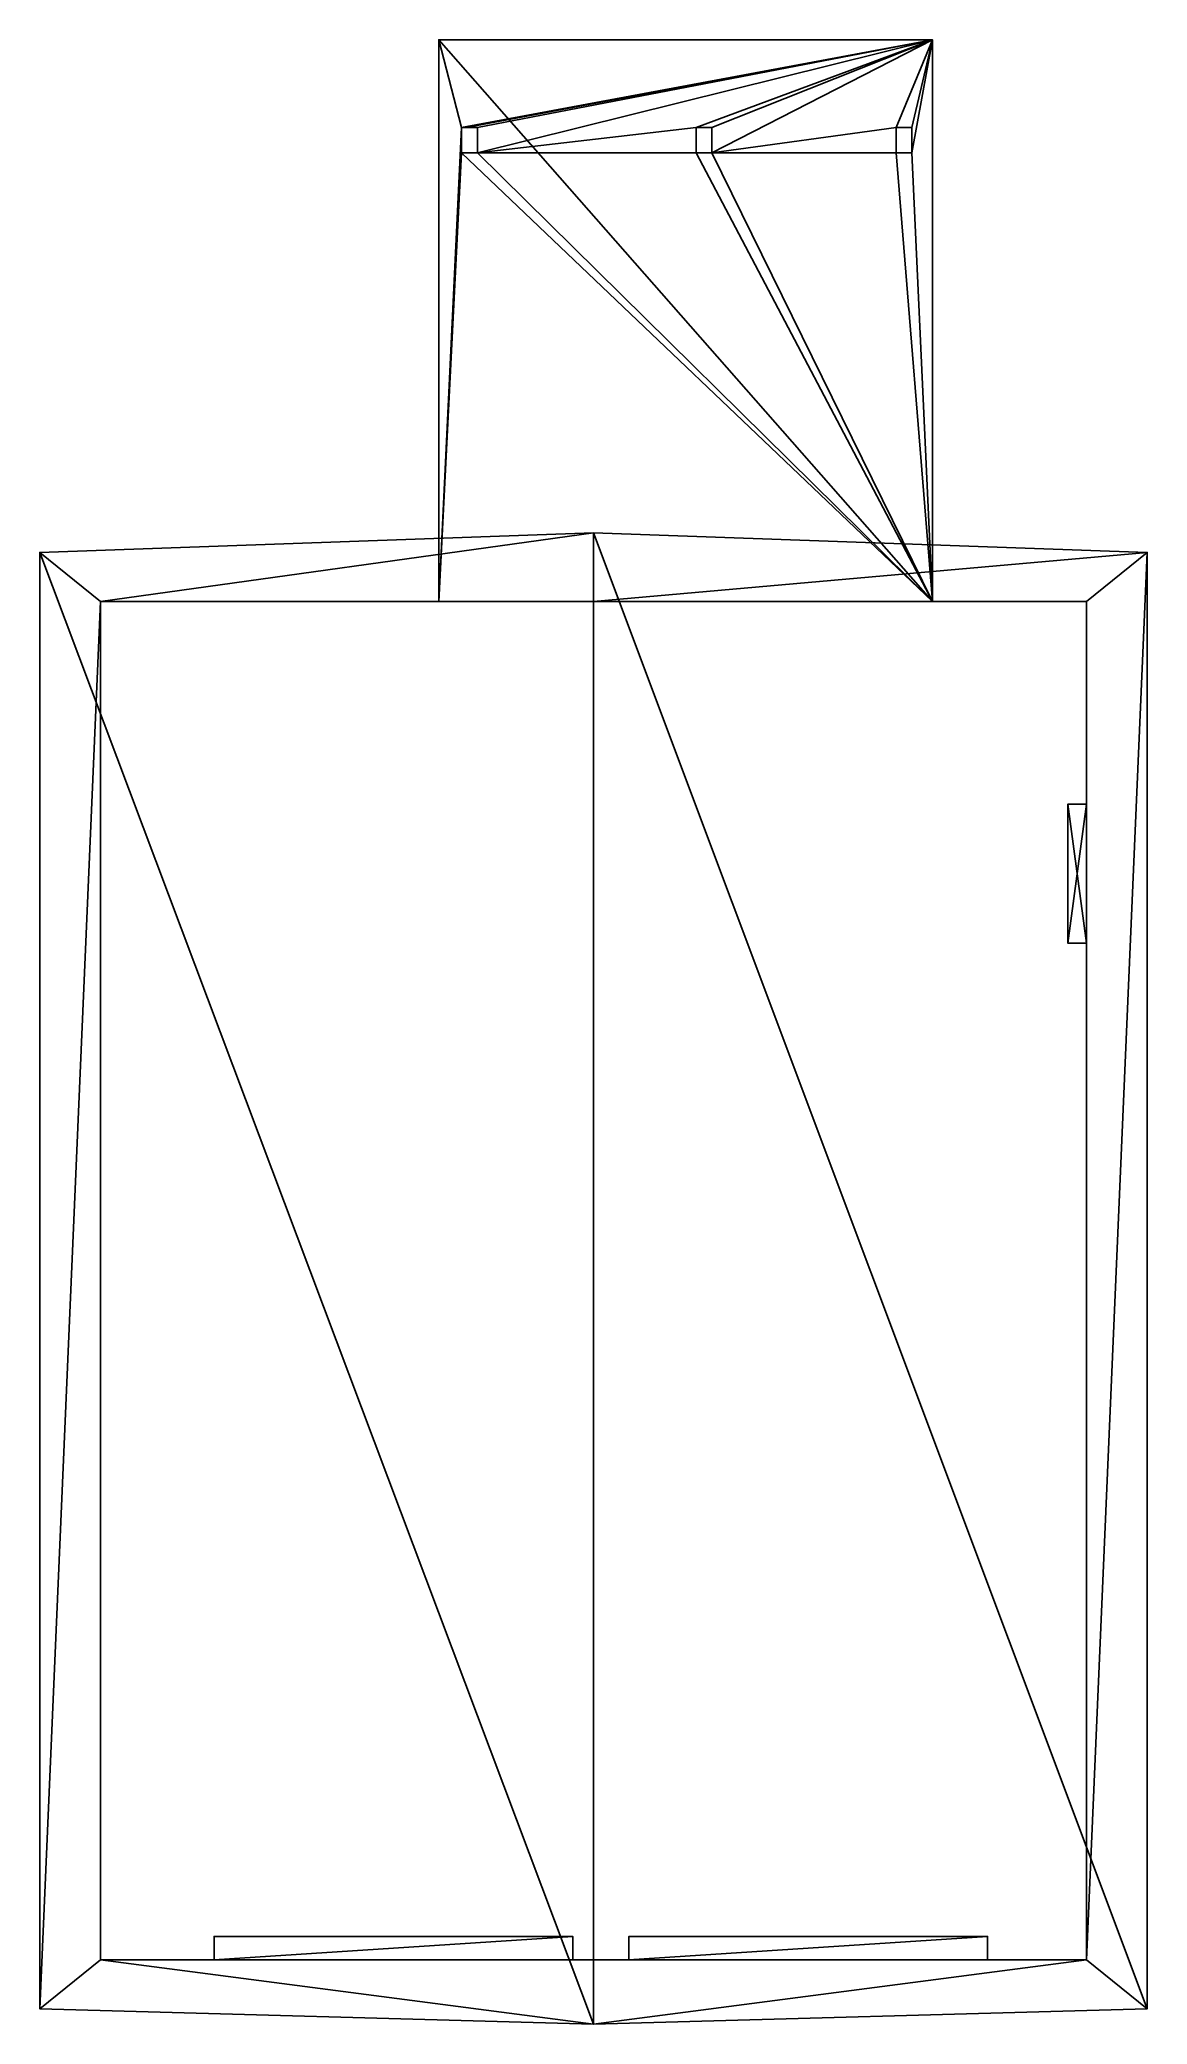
# Model space of a CAD drawing. Extents: x -16 to 281, y -17 to 515.
import ezdxf

# ---------------------------------------------------------------- set-up
doc = ezdxf.new("R2010")
doc.units = 0
doc.header["$MEASUREMENT"] = 0
doc.layers.get('0').update_dxf_attribs({"color": 13, "linetype": 'CONTINUOUS'})
doc.layers.add('ANNOTATIONS', color=144, linetype='CONTINUOUS')

# ---------------------------------------------------------------- blocks, each defined once
blk = doc.blocks.new('GROUP5_1')
at = {"color": 0}
for p, q in [((0, 0), (0, -31.18)), ((54.88, 0), (0, 0)), ((54.88, -31.18), (54.88, 0)), ((0, -31.18), (54.88, -31.18))]:
    blk.add_line(p, q, dxfattribs=at)
mesh = blk.add_polyface(dxfattribs=at)
corners = [(54.88, -31.18), (0, 0), (0, -31.18), (54.88, 0)]
mesh.append_faces([[corners[k] for k in face] for face in [(0, 1, 2), (1, 0, 3)]], dxfattribs={"vtx0": -1, "color": 0})
blk = doc.blocks.new('GROUP7_1')
at = {"color": 0}
for p, q in [((0, 0), (0, -20.78)), ((30.49, 0), (0, 0)), ((30.49, -20.78), (30.49, 0)), ((0, -20.78), (30.49, -20.78))]:
    blk.add_line(p, q, dxfattribs=at)
mesh = blk.add_polyface(dxfattribs=at)
corners = [(30.49, -20.78), (0, 0), (0, -20.78), (30.49, 0)]
mesh.append_faces([[corners[k] for k in face] for face in [(0, 1, 2), (1, 0, 3)]], dxfattribs={"vtx0": -1, "color": 0})
blk = doc.blocks.new('GROUP6_1')
at = {"color": 0}
for p, q in [((0, 0), (0, -27.85)), ((26.53, 0), (0, 0)), ((26.53, -27.85), (26.53, 0)), ((0, -27.85), (26.53, -27.85))]:
    blk.add_line(p, q, dxfattribs=at)
mesh = blk.add_polyface(dxfattribs=at)
corners = [(26.53, -27.85), (0, 0), (0, -27.85), (26.53, 0)]
mesh.append_faces([[corners[k] for k in face] for face in [(0, 1, 2), (1, 0, 3)]], dxfattribs={"vtx0": -1, "color": 0})
blk = doc.blocks.new('GROUP3_1')
at = {"color": 0}
for p, q in [((36.32, 79.29), (0, 79.29)), ((0, 79.29), (0, 8.88)), ((36.32, 8.88), (36.32, 79.29)), ((0, 8.88), (0, 0)), ((36.32, 0), (36.32, 8.88)), ((0, 0), (36.32, 0))]:
    blk.add_line(p, q, dxfattribs=at)
mesh = blk.add_polyface(dxfattribs=at)
corners = [(36.32, 0), (0, 8.88), (0, 0), (0, 79.29), (36.32, 79.29), (36.32, 8.88)]
mesh.append_faces([[corners[k] for k in face] for face in [(0, 1, 2), (4, 0, 5)]], dxfattribs={"vtx0": -1, "color": 0})
mesh.append_faces([[corners[k] for k in face] for face in [(1, 0, 3), (3, 0, 4)]], dxfattribs={"vtx0": -1, "vtx1": -1, "color": 0})
blk = doc.blocks.new('GROUP2_1')
at = {"color": 0}
for p, q in [((95.18, 90.43), (0, 90.43)), ((0, 90.43), (0, 0)), ((95.18, 0), (95.18, 90.43)), ((0, 0), (95.18, 0))]:
    blk.add_line(p, q, dxfattribs=at)
mesh = blk.add_polyface(dxfattribs=at)
corners = [(95.18, 0), (0, 90.43), (0, 0), (95.18, 90.43)]
mesh.append_faces([[corners[k] for k in face] for face in [(0, 1, 2), (1, 0, 3)]], dxfattribs={"vtx0": -1, "color": 0})
blk = doc.blocks.new('GROUP4_1')
at = {"color": 0}
for p, q in [((0, 0), (0, -31.18)), ((54.88, 0), (0, 0)), ((54.88, -31.18), (54.88, 0)), ((0, -31.18), (54.88, -31.18))]:
    blk.add_line(p, q, dxfattribs=at)
mesh = blk.add_polyface(dxfattribs=at)
corners = [(54.88, -31.18), (0, 0), (0, -31.18), (54.88, 0)]
mesh.append_faces([[corners[k] for k in face] for face in [(0, 1, 2), (1, 0, 3)]], dxfattribs={"vtx0": -1, "color": 0})
blk = doc.blocks.new('GROUP1_1')
at = {"color": 0}
for p, q in [((95.18, 90.43), (0, 90.43)), ((0, 90.43), (0, 0)), ((95.18, 0), (95.18, 90.43)), ((0, 0), (95.18, 0))]:
    blk.add_line(p, q, dxfattribs=at)
mesh = blk.add_polyface(dxfattribs=at)
corners = [(95.18, 0), (0, 90.43), (0, 0), (95.18, 90.43)]
mesh.append_faces([[corners[k] for k in face] for face in [(0, 1, 2), (1, 0, 3)]], dxfattribs={"vtx0": -1, "color": 0})

msp = doc.modelspace()

# ---------------------------------------------------------------- linework, layer by layer
at = {"color": 0}
for p, q in [((90.75, 364.36, 98.24), (90.75, 515.09, 80.02)), ((90.75, 515.09, 80.02), (223.23, 515.09, 80.02)), ((90.75, 515.09, 74.7), (90.75, 364.36, 92.92)), ((223.23, 515.09, 74.7), (90.75, 515.09, 74.7)), ((90.75, 364.36, 98.24), (90.75, 515.09, 80.02)), ((90.75, 515.09, 74.7), (90.75, 515.09, 80.02)), ((90.75, 515.09, 74.7), (90.75, 364.36, 92.92)), ((223.23, 515.09, 74.7), (90.75, 515.09, 74.7)), ((90.75, 515.09, 74.7), (90.75, 515.09, 80.02)), ((90.75, 515.09, 80.02), (223.23, 515.09, 80.02)), ((223.23, 515.09, 80.02), (223.23, 364.36, 98.24)), ((223.23, 364.36, 92.92), (223.23, 515.09, 74.7)), ((223.23, 515.09, 80.02), (223.23, 515.09, 74.7)), ((223.23, 364.36, 92.92), (223.23, 515.09, 74.7)), ((223.23, 515.09, 80.02), (223.23, 515.09, 74.7)), ((223.23, 515.09, 80.02), (223.23, 364.36, 98.24)), ((96.89, 484.78, 78.36), (96.89, 491.55, 77.55)), ((96.89, 491.55, 77.55), (97.66, 491.55, 77.55)), ((96.89, 484.78, 78.36), (96.89, 491.55, 77.55)), ((96.89, 491.55, 0.57), (96.89, 491.55, 77.55)), ((96.89, 491.55, 0.57), (96.89, 484.78, 0.57)), ((101.11, 491.55, 0.57), (96.89, 491.55, 0.57)), ((96.89, 491.55, 0.57), (96.89, 491.55, 77.55)), ((96.89, 491.55, 77.55), (97.66, 491.55, 77.55)), ((97.66, 491.55, 77.55), (98.16, 491.55, 77.55)), ((97.66, 491.55, 77.55), (98.16, 491.55, 77.55)), ((98.16, 491.55, 77.55), (101.11, 491.55, 77.55)), ((98.16, 491.55, 77.55), (101.11, 491.55, 77.55)), ((101.11, 491.55, 77.55), (101.11, 484.78, 78.36)), ((101.11, 484.78, 0.57), (101.11, 491.55, 0.57)), ((101.11, 491.55, 77.55), (101.11, 491.55, 0.57)), ((101.11, 491.55, 77.55), (101.11, 484.78, 78.36)), ((101.11, 491.55, 77.55), (101.11, 491.55, 0.57)), ((159.8, 484.78, 78.36), (159.8, 491.55, 77.55)), ((159.8, 491.55, 77.55), (164.02, 491.55, 77.55)), ((159.8, 491.55, 77.55), (164.02, 491.55, 77.55)), ((164.02, 491.55, 0.57), (159.8, 491.55, 0.57)), ((159.8, 491.55, 77.55), (159.8, 491.55, 0.57)), ((159.8, 484.78, 78.36), (159.8, 491.55, 77.55)), ((159.8, 491.55, 77.55), (159.8, 491.55, 0.57)), ((159.8, 491.55, 0.57), (159.8, 484.78, 0.57)), ((164.02, 491.55, 77.55), (164.02, 484.78, 78.36)), ((164.02, 484.78, 0.57), (164.02, 491.55, 0.57)), ((164.02, 491.55, 77.55), (164.02, 484.78, 78.36)), ((213.47, 491.55, 77.55), (217.7, 491.55, 77.55)), ((213.47, 484.78, 78.36), (213.47, 491.55, 77.55)), ((213.47, 491.55, 77.55), (217.7, 491.55, 77.55)), ((217.7, 491.55, 0.57), (213.47, 491.55, 0.57)), ((213.47, 491.55, 0.57), (213.47, 491.55, 77.55)), ((213.47, 484.78, 78.36), (213.47, 491.55, 77.55)), ((213.47, 491.55, 0.57), (213.47, 491.55, 77.55)), ((213.47, 491.55, 0.57), (213.47, 484.78, 0.57)), ((217.7, 491.55, 77.55), (217.7, 484.78, 78.36)), ((217.7, 491.55, 77.55), (217.7, 491.55, 0.57)), ((217.7, 491.55, 77.55), (217.7, 484.78, 78.36)), ((217.7, 484.78, 0.57), (217.7, 491.55, 0.57)), ((217.7, 491.55, 77.55), (217.7, 491.55, 0.57)), ((101.11, 484.78, 78.36), (96.89, 484.78, 78.36)), ((96.89, 484.78, 0.57), (101.11, 484.78, 0.57)), ((101.11, 484.78, 78.36), (96.89, 484.78, 78.36)), ((101.11, 484.78, 0.57), (101.11, 484.78, 78.36)), ((101.11, 484.78, 0.57), (101.11, 484.78, 78.36)), ((164.02, 484.78, 78.36), (159.8, 484.78, 78.36)), ((164.02, 484.78, 78.36), (159.8, 484.78, 78.36)), ((159.8, 484.78, 0.57), (164.02, 484.78, 0.57)), ((164.02, 484.78, 78.36), (164.02, 484.78, 0.57)), ((164.02, 484.78, 78.36), (164.02, 484.78, 0.57)), ((217.7, 484.78, 78.36), (213.47, 484.78, 78.36)), ((217.7, 484.78, 78.36), (213.47, 484.78, 78.36)), ((213.47, 484.78, 78.36), (213.47, 484.78, 0.57)), ((213.47, 484.78, 0.57), (217.7, 484.78, 0.57)), ((213.47, 484.78, 78.36), (213.47, 484.78, 0.57)), ((217.7, 484.78, 78.36), (217.7, 484.78, 0.57)), ((217.7, 484.78, 78.36), (217.7, 484.78, 0.57)), ((132.28, 382.78, 160.52), (-16.36, 377.52, 82.98)), ((-16.36, 377.52, 90.47), (132.28, 382.78, 168)), ((132.28, 382.78, 160.52), (-16.36, 377.52, 82.98)), ((-16.36, 377.52, 90.47), (132.28, 382.78, 168)), ((132.28, 364.36, 160.52), (132.28, 382.78, 160.52)), ((132.28, 382.78, 168), (132.28, -17.33, 168)), ((132.28, 364.36, 160.52), (132.28, 382.78, 160.52)), ((280.91, 377.52, 82.98), (132.28, 382.78, 160.52)), ((132.28, 382.78, 168), (280.91, 377.52, 90.47)), ((132.28, 382.78, 168), (132.28, -17.33, 168)), ((132.28, 382.78, 160.52), (132.28, 382.78, 168)), ((280.91, 377.52, 82.98), (132.28, 382.78, 160.52)), ((132.28, 382.78, 160.52), (132.28, 382.78, 168)), ((132.28, 382.78, 168), (280.91, 377.52, 90.47)), ((-16.36, 377.52, 82.98), (-16.36, -13.16, 82.98)), ((-16.36, -13.16, 90.47), (-16.36, 377.52, 90.47)), ((-16.36, 377.52, 82.98), (-16.36, 377.52, 90.47)), ((-16.36, -13.16, 90.47), (-16.36, 377.52, 90.47)), ((-16.36, 377.52, 82.98), (-16.36, 377.52, 90.47)), ((-16.36, 377.52, 82.98), (-16.36, -13.16, 82.98)), ((280.91, -13.16, 82.98), (280.91, 377.52, 82.98)), ((280.91, 377.52, 90.47), (280.91, -13.16, 90.47)), ((280.91, -13.16, 82.98), (280.91, 377.52, 82.98)), ((280.91, 377.52, 90.47), (280.91, 377.52, 82.98)), ((280.91, 377.52, 90.47), (280.91, -13.16, 90.47)), ((280.91, 377.52, 90.47), (280.91, 377.52, 82.98)), ((132.28, 364.36, 160.52), (0, 364.36, 91.52)), ((0, 0, 91.52), (0, 364.36, 91.52)), ((0, 364.36, -0.01), (264.55, 364.36, 12.33)), ((0, 364.36, -0.01), (0, 364.36, 91.52)), ((132.28, 364.36, 160.52), (0, 364.36, 91.52)), ((0, 0, -0.01), (0, 364.36, -0.01)), ((0, 0, 91.52), (0, 364.36, 91.52)), ((0, 364.36, -0.01), (0, 364.36, 91.52)), ((0, 364.36, -0.01), (264.55, 364.36, 12.33)), ((0, 364.36, -13.92), (0, 364.36, -0.01)), ((0, 0, -0.01), (0, 364.36, -0.01)), ((0, 364.36, -13.92), (0, 364.36, -0.01)), ((0, 364.36, -13.92), (0, 0, -13.92)), ((88.24, 364.36, 62.14), (54.69, 364.36, 62.14)), ((54.69, 364.36, 85.98), (88.24, 364.36, 85.98)), ((54.69, 364.36, 62.14), (54.69, 364.36, 85.98)), ((54.69, 364.36, 85.98), (88.24, 364.36, 85.98)), ((88.24, 364.36, 62.14), (54.69, 364.36, 62.14)), ((54.69, 364.36, 62.14), (54.69, 364.36, 85.98)), ((55.57, 364.36, 63.02), (87.36, 364.36, 63.02)), ((55.57, 364.36, 85.1), (55.57, 364.36, 63.02)), ((87.36, 364.36, 85.1), (55.57, 364.36, 85.1)), ((87.36, 364.36, 85.1), (55.57, 364.36, 85.1)), ((55.57, 364.36, 85.1), (55.57, 364.36, 63.02)), ((55.57, 364.36, 63.02), (87.36, 364.36, 63.02)), ((87.36, 364.36, 63.02), (87.36, 364.36, 85.1)), ((87.36, 364.36, 63.02), (87.36, 364.36, 85.1)), ((88.24, 364.36, 85.98), (88.24, 364.36, 62.14)), ((88.24, 364.36, 85.98), (88.24, 364.36, 62.14)), ((90.75, 364.36, 98.24), (223.23, 364.36, 98.24)), ((90.75, 364.36, 92.92), (90.75, 364.36, 98.24)), ((223.23, 364.36, 92.92), (90.75, 364.36, 92.92)), ((90.75, 364.36, 98.24), (223.23, 364.36, 98.24)), ((223.23, 364.36, 92.92), (90.75, 364.36, 92.92)), ((90.75, 364.36, 92.92), (90.75, 364.36, 98.24)), ((264.55, 364.36, 91.52), (132.28, 364.36, 160.52)), ((264.55, 364.36, 91.52), (132.28, 364.36, 160.52)), ((230.52, 364.36, 12.58), (190.32, 364.36, 12.58)), ((190.32, 364.36, 12.58), (190.32, 364.36, 77.62)), ((230.52, 364.36, 77.62), (190.32, 364.36, 77.62)), ((230.52, 364.36, 12.58), (190.32, 364.36, 12.58)), ((230.52, 364.36, 77.62), (190.32, 364.36, 77.62)), ((190.32, 364.36, 12.58), (190.32, 364.36, 77.62)), ((193.73, 364.36, 46.06), (193.73, 364.36, 77.41)), ((223.14, 364.36, 46.06), (193.73, 364.36, 46.06)), ((193.73, 364.36, 77.41), (223.14, 364.36, 77.41)), ((223.14, 364.36, 46.06), (193.73, 364.36, 46.06)), ((193.73, 364.36, 46.06), (193.73, 364.36, 77.41)), ((193.73, 364.36, 77.41), (223.14, 364.36, 77.41)), ((194.61, 364.36, 46.94), (222.27, 364.36, 46.94)), ((194.61, 364.36, 76.53), (194.61, 364.36, 46.94)), ((222.27, 364.36, 76.53), (194.61, 364.36, 76.53)), ((222.27, 364.36, 76.53), (194.61, 364.36, 76.53)), ((194.61, 364.36, 76.53), (194.61, 364.36, 46.94)), ((194.61, 364.36, 46.94), (222.27, 364.36, 46.94)), ((222.27, 364.36, 46.94), (222.27, 364.36, 76.53)), ((222.27, 364.36, 46.94), (222.27, 364.36, 76.53)), ((223.14, 364.36, 77.41), (223.14, 364.36, 46.06)), ((223.14, 364.36, 77.41), (223.14, 364.36, 46.06)), ((223.23, 364.36, 98.24), (223.23, 364.36, 92.92)), ((223.23, 364.36, 98.24), (223.23, 364.36, 92.92)), ((230.52, 364.36, 12.58), (230.52, 364.36, 77.62)), ((230.52, 364.36, 12.58), (230.52, 364.36, 77.62)), ((264.55, 364.36, 12.33), (264.55, 364.36, 91.52)), ((264.55, 364.36, 91.52), (264.55, 0, 91.52)), ((264.55, 364.36, -2.65), (264.55, 364.36, 12.33)), ((264.55, 364.36, -13.92), (264.55, 364.36, -2.65)), ((264.55, 364.36, -2.65), (264.55, 311.28, -2.65)), ((264.55, 364.36, -2.65), (264.55, 364.36, 12.33)), ((264.55, 364.36, 12.33), (264.55, 364.36, 91.52)), ((264.55, 364.36, 91.52), (264.55, 0, 91.52)), ((264.55, 0, -13.92), (264.55, 364.36, -13.92)), ((264.55, 364.36, -13.92), (264.55, 364.36, -2.65)), ((264.55, 364.36, -2.65), (264.55, 311.28, -2.65)), ((259.61, 310.02, -13.1), (259.61, 272.68, -13.1)), ((259.61, 310.02, 68.27), (259.61, 310.02, -13.1)), ((259.61, 272.68, 68.27), (259.61, 310.02, 68.27)), ((259.61, 310.02, 68.27), (264.55, 310.02, 68.27)), ((259.61, 310.02, 68.27), (259.61, 310.02, -13.1)), ((264.55, 310.02, -13.1), (259.61, 310.02, -13.1)), ((259.61, 310.02, -13.1), (259.61, 272.68, -13.1)), ((264.55, 310.02, -13.1), (259.61, 310.02, -13.1)), ((259.61, 272.68, 68.27), (259.61, 310.02, 68.27)), ((259.61, 310.02, 68.27), (264.55, 310.02, 68.27)), ((264.55, 311.28, 69.53), (264.55, 311.28, -2.65)), ((264.55, 271.42, 69.53), (264.55, 311.28, 69.53)), ((264.55, 311.28, -13.3), (264.55, 271.42, -13.3)), ((264.55, 311.28, -2.65), (264.55, 311.28, -13.3)), ((264.55, 271.42, 69.53), (264.55, 311.28, 69.53)), ((264.55, 311.28, 69.53), (264.55, 311.28, -2.65)), ((264.55, 311.28, -13.3), (264.55, 271.42, -13.3)), ((264.55, 311.28, -2.65), (264.55, 311.28, -13.3)), ((264.55, 310.02, 68.27), (264.55, 272.68, 68.27)), ((264.55, 310.02, -13.1), (264.55, 310.02, 68.27)), ((264.55, 272.68, -13.1), (264.55, 310.02, -13.1)), ((264.55, 310.02, -13.1), (264.55, 310.02, 68.27)), ((264.55, 272.68, -13.1), (264.55, 310.02, -13.1)), ((264.55, 310.02, 68.27), (264.55, 272.68, 68.27)), ((259.61, 272.68, -13.1), (259.61, 272.68, 68.27)), ((264.55, 272.68, -13.1), (259.61, 272.68, -13.1)), ((259.61, 272.68, -13.1), (259.61, 272.68, 68.27)), ((264.55, 272.68, 68.27), (259.61, 272.68, 68.27)), ((264.55, 272.68, -13.1), (259.61, 272.68, -13.1)), ((264.55, 272.68, 68.27), (259.61, 272.68, 68.27)), ((264.55, 272.68, 68.27), (264.55, 272.68, -13.1)), ((264.55, 272.68, 68.27), (264.55, 272.68, -13.1)), ((264.55, 271.42, -2.65), (264.55, 271.42, 69.53)), ((264.55, 271.42, -13.3), (264.55, 271.42, -2.65)), ((264.55, 271.42, -2.65), (264.55, 0, -2.65)), ((264.55, 271.42, -2.65), (264.55, 271.42, 69.53)), ((264.55, 271.42, -13.3), (264.55, 271.42, -2.65)), ((264.55, 271.42, -2.65), (264.55, 0, -2.65)), ((0, 216.67, 47.89), (0, 157.69, 47.89)), ((0, 216.67, 82.77), (0, 216.67, 47.89)), ((0, 157.69, 82.77), (0, 216.67, 82.77)), ((0, 157.69, 82.77), (0, 216.67, 82.77)), ((0, 216.67, 82.77), (0, 216.67, 47.89)), ((0, 216.67, 47.89), (0, 157.69, 47.89)), ((0, 215.79, 81.9), (0, 158.57, 81.9)), ((0, 215.79, 48.77), (0, 215.79, 81.9)), ((0, 158.57, 48.77), (0, 215.79, 48.77)), ((0, 215.79, 48.77), (0, 215.79, 81.9)), ((0, 215.79, 81.9), (0, 158.57, 81.9)), ((0, 158.57, 48.77), (0, 215.79, 48.77)), ((0, 158.57, 81.9), (0, 158.57, 48.77)), ((0, 158.57, 81.9), (0, 158.57, 48.77)), ((0, 157.69, 47.89), (0, 157.69, 82.77)), ((0, 157.69, 47.89), (0, 157.69, 82.77)), ((0, 110.11, 47.89), (0, 51.14, 47.89)), ((0, 110.11, 82.77), (0, 110.11, 47.89)), ((0, 51.14, 82.77), (0, 110.11, 82.77)), ((0, 110.11, 82.77), (0, 110.11, 47.89)), ((0, 110.11, 47.89), (0, 51.14, 47.89)), ((0, 51.14, 82.77), (0, 110.11, 82.77)), ((0, 109.24, 81.9), (0, 52.01, 81.9)), ((0, 109.24, 48.77), (0, 109.24, 81.9)), ((0, 52.01, 48.77), (0, 109.24, 48.77)), ((0, 109.24, 48.77), (0, 109.24, 81.9)), ((0, 109.24, 81.9), (0, 52.01, 81.9)), ((0, 52.01, 48.77), (0, 109.24, 48.77)), ((0, 52.01, 81.9), (0, 52.01, 48.77)), ((0, 52.01, 81.9), (0, 52.01, 48.77)), ((0, 51.14, 47.89), (0, 51.14, 82.77)), ((0, 51.14, 47.89), (0, 51.14, 82.77)), ((30.44, 6.24, -13.92), (126.7, 6.24, -13.92)), ((30.44, 6.24, 77.59), (126.7, 6.24, 77.59)), ((30.44, 6.24, -13.92), (30.44, 6.24, 77.59)), ((30.44, 0, -13.92), (30.44, 6.24, -13.92)), ((30.44, 6.24, -13.92), (30.44, 6.24, 77.59)), ((30.44, 6.24, 77.59), (30.44, 0, 77.59)), ((30.44, 6.24, 77.59), (30.44, 0, 77.59)), ((30.44, 6.24, 77.59), (126.7, 6.24, 77.59)), ((126.7, 0, 77.59), (126.7, 6.24, 77.59)), ((126.7, 0, 77.59), (126.7, 6.24, 77.59)), ((126.7, 6.24, -13.92), (126.7, 0, -13.92)), ((141.78, 6.24, -13.92), (238.04, 6.24, -13.92)), ((141.78, 6.24, -13.92), (141.78, 6.24, 77.59)), ((141.78, 0, 77.59), (141.78, 6.24, 77.59)), ((141.78, 0, -13.92), (141.78, 6.24, -13.92)), ((141.78, 6.24, -13.92), (141.78, 6.24, 77.59)), ((141.78, 0, 77.59), (141.78, 6.24, 77.59)), ((238.04, 6.24, 77.59), (238.04, 6.24, -13.92)), ((238.04, 0, 77.59), (238.04, 6.24, 77.59)), ((238.04, 0, 77.59), (238.04, 6.24, 77.59)), ((238.04, 6.24, 77.59), (238.04, 6.24, -13.92)), ((238.04, 6.24, -13.92), (238.04, 0, -13.92)), ((132.28, 0, 160.52), (0, 0, 91.52)), ((0, 0, 91.52), (0, 0, -0.01)), ((0, 0, -0.01), (0, 0, -13.92)), ((132.28, 0, 160.52), (0, 0, 91.52)), ((0, 0, 91.52), (0, 0, -0.01)), ((0, 0, -0.01), (0, 0, -13.92)), ((0, 0, -13.92), (28.45, 0, -13.92)), ((28.45, 0, 79.58), (128.69, 0, 79.58)), ((28.45, 0, -13.92), (28.45, 0, 79.58)), ((28.45, 0, -13.92), (30.44, 0, -13.92)), ((28.45, 0, -13.92), (28.45, 0, 79.58)), ((28.45, 0, 79.58), (128.69, 0, 79.58)), ((30.44, 0, 77.59), (30.44, 0, -13.92)), ((30.44, 0, 77.59), (30.44, 0, -13.92)), ((126.7, 0, -13.92), (126.7, 0, 77.59)), ((126.7, 0, -13.92), (128.69, 0, -13.92)), ((126.7, 0, -13.92), (126.7, 0, 77.59)), ((128.69, 0, 79.58), (128.69, 0, -13.92)), ((128.69, 0, 79.58), (128.69, 0, -13.92)), ((128.69, 0, -13.92), (139.79, 0, -13.92)), ((132.28, -17.33, 160.52), (132.28, 0, 160.52)), ((132.28, -17.33, 160.52), (132.28, 0, 160.52)), ((264.55, 0, 91.52), (132.28, 0, 160.52)), ((264.55, 0, 91.52), (132.28, 0, 160.52)), ((139.79, 0, 79.58), (240.03, 0, 79.58)), ((139.79, 0, -13.92), (139.79, 0, 79.58)), ((139.79, 0, -13.92), (141.78, 0, -13.92)), ((139.79, 0, 79.58), (240.03, 0, 79.58)), ((139.79, 0, -13.92), (139.79, 0, 79.58)), ((141.78, 0, 77.59), (238.04, 0, 77.59)), ((141.78, 0, -13.92), (141.78, 0, 77.59)), ((141.78, 0, -13.92), (141.78, 0, 77.59)), ((141.78, 0, 77.59), (238.04, 0, 77.59)), ((238.04, 0, -13.92), (238.04, 0, 77.59)), ((238.04, 0, -13.92), (238.04, 0, 77.59)), ((238.04, 0, -13.92), (240.03, 0, -13.92)), ((240.03, 0, 79.58), (240.03, 0, -13.92)), ((240.03, 0, 79.58), (240.03, 0, -13.92)), ((240.03, 0, -13.92), (264.55, 0, -13.92)), ((264.55, 0, -2.65), (264.55, 0, 91.52)), ((264.55, 0, -13.92), (264.55, 0, -2.65)), ((264.55, 0, -13.92), (264.55, 0, -2.65)), ((264.55, 0, -2.65), (264.55, 0, 91.52)), ((-16.36, -13.16, 82.98), (132.28, -17.33, 160.52)), ((132.28, -17.33, 168), (-16.36, -13.16, 90.47)), ((-16.36, -13.16, 90.47), (-16.36, -13.16, 82.98)), ((-16.36, -13.16, 90.47), (-16.36, -13.16, 82.98)), ((-16.36, -13.16, 82.98), (132.28, -17.33, 160.52)), ((132.28, -17.33, 168), (-16.36, -13.16, 90.47)), ((132.28, -17.33, 160.52), (280.91, -13.16, 82.98)), ((280.91, -13.16, 90.47), (132.28, -17.33, 168)), ((132.28, -17.33, 160.52), (280.91, -13.16, 82.98)), ((280.91, -13.16, 90.47), (132.28, -17.33, 168)), ((280.91, -13.16, 82.98), (280.91, -13.16, 90.47)), ((280.91, -13.16, 82.98), (280.91, -13.16, 90.47)), ((132.28, -17.33, 168), (132.28, -17.33, 160.52)), ((132.28, -17.33, 168), (132.28, -17.33, 160.52))]:
    msp.add_line(p, q, dxfattribs=at)
at = {"color": 17}
for p, q in [((164.02, 491.55, 0.57), (164.02, 491.55, 77.55)), ((164.02, 491.55, 0.57), (164.02, 491.55, 77.55)), ((96.89, 484.78, 78.36), (96.89, 484.78, 0.57)), ((96.89, 484.78, 78.36), (96.89, 484.78, 0.57)), ((159.8, 484.78, 78.36), (159.8, 484.78, 0.57)), ((159.8, 484.78, 78.36), (159.8, 484.78, 0.57))]:
    msp.add_line(p, q, dxfattribs=at)
at = {"color": 23}
msp.add_line((264.55, 364.36, -13.92), (0, 364.36, -13.92), dxfattribs=at)
at = {"color": 9}
for p, q in [((126.7, 6.24, 77.59), (126.7, 6.24, -13.92)), ((126.7, 6.24, 77.59), (126.7, 6.24, -13.92)), ((141.78, 6.24, 77.59), (238.04, 6.24, 77.59)), ((141.78, 6.24, 77.59), (238.04, 6.24, 77.59)), ((126.7, 0, 77.59), (30.44, 0, 77.59)), ((126.7, 0, 77.59), (30.44, 0, 77.59))]:
    msp.add_line(p, q, dxfattribs=at)

# ---------------------------------------------------------------- block references
at = {"layer": 'ANNOTATIONS', "color": 254, "extrusion": (0, 1, 0)}
for name, p in [('GROUP7_1', (-86.71, 84.45, 364.36)), ('GROUP6_1', (-221.7, 75.66, 364.36))]:
    msp.add_blockref(name, p, dxfattribs=at)
at = {"layer": 'ANNOTATIONS', "color": 17, "extrusion": (1, 0, 0), "yscale": 1.0098}
msp.add_blockref('GROUP3_1', (273.19, -12.31, 259.61), dxfattribs=at)
at = {"layer": 'ANNOTATIONS', "color": 254, "extrusion": (-1, -2.12699e-16, 9.81288e-15)}
msp.add_blockref('GROUP5_1', (-214.62, 80.92), dxfattribs=at)
at = {"layer": 'ANNOTATIONS', "color": 254, "extrusion": (-1, -2.12329e-16, 9.81341e-15)}
msp.add_blockref('GROUP4_1', (-108.07, 80.92), dxfattribs=at)
at = {"layer": 'ANNOTATIONS', "color": 23, "extrusion": (0, -1, 0)}
for name, p in [('GROUP1_1', (30.97, -13.38, -6.24)), ('GROUP2_1', (142.32, -13.38, -6.24))]:
    msp.add_blockref(name, p, dxfattribs=at)

# ---------------------------------------------------------------- meshes
at = {"color": 17}
mesh = msp.add_polyface(dxfattribs=at)
corners = [(223.23, 364.36, 98.24), (90.75, 515.09, 80.02), (90.75, 364.36, 98.24), (223.23, 515.09, 80.02)]
mesh.append_faces([[corners[k] for k in face] for face in [(0, 1, 2), (1, 0, 3)]], dxfattribs={"vtx0": -1, "color": 17})
mesh = msp.add_polyface(dxfattribs=at)
corners = [(90.75, 515.09, 74.7), (96.89, 491.55, 77.55), (90.75, 364.36, 92.92), (223.23, 515.09, 74.7), (97.66, 491.55, 77.55), (98.16, 491.55, 77.55), (101.11, 491.55, 77.55), (101.11, 484.78, 78.36), (159.8, 491.55, 77.55), (164.02, 491.55, 77.55), (164.02, 484.78, 78.36), (213.47, 491.55, 77.55), (217.7, 491.55, 77.55), (217.7, 484.78, 78.36), (96.89, 484.78, 78.36), (223.23, 364.36, 92.92), (159.8, 484.78, 78.36), (213.47, 484.78, 78.36)]
mesh.append_faces([[corners[k] for k in face] for face in [(0, 1, 2), (1, 3, 4), (4, 3, 5), (5, 3, 6), (6, 3, 7), (8, 3, 9), (9, 3, 10), (11, 3, 12), (12, 3, 13), (2, 14, 15), (14, 2, 1), (16, 7, 8), (17, 10, 11), (15, 13, 3)]], dxfattribs={"vtx0": -1, "vtx1": -1, "color": 17})
mesh.append_faces([[corners[k] for k in face] for face in [(7, 3, 8), (10, 3, 11), (15, 7, 16), (15, 10, 17)]], dxfattribs={"vtx0": -1, "vtx1": -1, "vtx2": -1, "color": 17})
mesh.append_faces([[corners[k] for k in face] for face in [(1, 0, 3), (15, 14, 7), (15, 16, 10), (15, 17, 13)]], dxfattribs={"vtx0": -1, "vtx2": -1, "color": 17})
mesh = msp.add_polyface(dxfattribs=at)
corners = [(90.75, 515.09, 80.02), (90.75, 364.36, 92.92), (90.75, 364.36, 98.24), (90.75, 515.09, 74.7)]
mesh.append_faces([[corners[k] for k in face] for face in [(0, 1, 2), (1, 0, 3)]], dxfattribs={"vtx0": -1, "color": 17})
mesh = msp.add_polyface(dxfattribs=at)
corners = [(90.75, 515.09, 80.02), (223.23, 515.09, 74.7), (90.75, 515.09, 74.7), (223.23, 515.09, 80.02)]
mesh.append_faces([[corners[k] for k in face] for face in [(0, 1, 2), (1, 0, 3)]], dxfattribs={"vtx0": -1, "color": 17})
mesh = msp.add_polyface(dxfattribs=at)
corners = [(223.23, 515.09, 74.7), (223.23, 364.36, 98.24), (223.23, 364.36, 92.92), (223.23, 515.09, 80.02)]
mesh.append_faces([[corners[k] for k in face] for face in [(0, 1, 2), (1, 0, 3)]], dxfattribs={"vtx0": -1, "color": 17})
mesh = msp.add_polyface(dxfattribs=at)
corners = [(96.89, 491.55, 77.55), (96.89, 484.78, 0.57), (96.89, 484.78, 78.36), (96.89, 491.55, 0.57)]
mesh.append_faces([[corners[k] for k in face] for face in [(0, 1, 2), (1, 0, 3)]], dxfattribs={"vtx0": -1, "color": 17})
mesh = msp.add_polyface(dxfattribs=at)
corners = [(96.89, 491.55, 77.55), (101.11, 491.55, 0.57), (96.89, 491.55, 0.57), (101.11, 491.55, 77.55), (97.66, 491.55, 77.55), (98.16, 491.55, 77.55)]
mesh.append_faces([[corners[k] for k in face] for face in [(0, 1, 2), (3, 4, 5)]], dxfattribs={"vtx0": -1, "color": 17})
mesh.append_faces([[corners[k] for k in face] for face in [(1, 0, 3)]], dxfattribs={"vtx0": -1, "vtx1": -1, "color": 17})
mesh.append_faces([[corners[k] for k in face] for face in [(3, 0, 4)]], dxfattribs={"vtx0": -1, "vtx2": -1, "color": 17})
mesh = msp.add_polyface(dxfattribs=at)
corners = [(101.11, 491.55, 0.57), (101.11, 484.78, 78.36), (101.11, 484.78, 0.57), (101.11, 491.55, 77.55)]
mesh.append_faces([[corners[k] for k in face] for face in [(0, 1, 2), (1, 0, 3)]], dxfattribs={"vtx0": -1, "color": 17})
mesh = msp.add_polyface(dxfattribs=at)
corners = [(159.8, 491.55, 77.55), (164.02, 491.55, 0.57), (159.8, 491.55, 0.57), (164.02, 491.55, 77.55)]
mesh.append_faces([[corners[k] for k in face] for face in [(0, 1, 2), (1, 0, 3)]], dxfattribs={"vtx0": -1, "color": 17})
mesh = msp.add_polyface(dxfattribs=at)
corners = [(159.8, 491.55, 77.55), (159.8, 484.78, 0.57), (159.8, 484.78, 78.36), (159.8, 491.55, 0.57)]
mesh.append_faces([[corners[k] for k in face] for face in [(0, 1, 2), (1, 0, 3)]], dxfattribs={"vtx0": -1, "color": 17})
mesh = msp.add_polyface(dxfattribs=at)
corners = [(164.02, 491.55, 0.57), (164.02, 484.78, 78.36), (164.02, 484.78, 0.57), (164.02, 491.55, 77.55)]
mesh.append_faces([[corners[k] for k in face] for face in [(0, 1, 2), (1, 0, 3)]], dxfattribs={"vtx0": -1, "color": 17})
mesh = msp.add_polyface(dxfattribs=at)
corners = [(213.47, 491.55, 77.55), (217.7, 491.55, 0.57), (213.47, 491.55, 0.57), (217.7, 491.55, 77.55)]
mesh.append_faces([[corners[k] for k in face] for face in [(0, 1, 2), (1, 0, 3)]], dxfattribs={"vtx0": -1, "color": 17})
mesh = msp.add_polyface(dxfattribs=at)
corners = [(213.47, 491.55, 77.55), (213.47, 484.78, 0.57), (213.47, 484.78, 78.36), (213.47, 491.55, 0.57)]
mesh.append_faces([[corners[k] for k in face] for face in [(0, 1, 2), (1, 0, 3)]], dxfattribs={"vtx0": -1, "color": 17})
mesh = msp.add_polyface(dxfattribs=at)
corners = [(217.7, 491.55, 0.57), (217.7, 484.78, 78.36), (217.7, 484.78, 0.57), (217.7, 491.55, 77.55)]
mesh.append_faces([[corners[k] for k in face] for face in [(0, 1, 2), (1, 0, 3)]], dxfattribs={"vtx0": -1, "color": 17})
mesh = msp.add_polyface(dxfattribs=at)
corners = [(101.11, 484.78, 78.36), (96.89, 484.78, 0.57), (101.11, 484.78, 0.57), (96.89, 484.78, 78.36)]
mesh.append_faces([[corners[k] for k in face] for face in [(0, 1, 2), (1, 0, 3)]], dxfattribs={"vtx0": -1, "color": 17})
mesh = msp.add_polyface(dxfattribs=at)
corners = [(164.02, 484.78, 78.36), (159.8, 484.78, 0.57), (164.02, 484.78, 0.57), (159.8, 484.78, 78.36)]
mesh.append_faces([[corners[k] for k in face] for face in [(0, 1, 2), (1, 0, 3)]], dxfattribs={"vtx0": -1, "color": 17})
mesh = msp.add_polyface(dxfattribs=at)
corners = [(217.7, 484.78, 78.36), (213.47, 484.78, 0.57), (217.7, 484.78, 0.57), (213.47, 484.78, 78.36)]
mesh.append_faces([[corners[k] for k in face] for face in [(0, 1, 2), (1, 0, 3)]], dxfattribs={"vtx0": -1, "color": 17})
at = {"color": 9}
mesh = msp.add_polyface(dxfattribs=at)
corners = [(-16.36, 377.52, 82.98), (0, 364.36, 91.52), (-16.36, -13.16, 82.98), (132.28, 382.78, 160.52), (132.28, 364.36, 160.52), (0, 0, 91.52), (132.28, -17.33, 160.52), (132.28, 0, 160.52)]
mesh.append_faces([[corners[k] for k in face] for face in [(1, 3, 4), (6, 5, 7)]], dxfattribs={"vtx0": -1, "color": 9})
mesh.append_faces([[corners[k] for k in face] for face in [(0, 1, 2), (2, 5, 6), (5, 2, 1)]], dxfattribs={"vtx0": -1, "vtx1": -1, "color": 9})
mesh.append_faces([[corners[k] for k in face] for face in [(1, 0, 3)]], dxfattribs={"vtx0": -1, "vtx2": -1, "color": 9})
mesh = msp.add_polyface(dxfattribs=at)
corners = [(132.28, -17.33, 168), (-16.36, 377.52, 90.47), (-16.36, -13.16, 90.47), (132.28, 382.78, 168)]
mesh.append_faces([[corners[k] for k in face] for face in [(0, 1, 2), (1, 0, 3)]], dxfattribs={"vtx0": -1, "color": 9})
mesh = msp.add_polyface(dxfattribs=at)
corners = [(-16.36, 377.52, 90.47), (132.28, 382.78, 160.52), (-16.36, 377.52, 82.98), (132.28, 382.78, 168)]
mesh.append_faces([[corners[k] for k in face] for face in [(0, 1, 2), (1, 0, 3)]], dxfattribs={"vtx0": -1, "color": 9})
mesh = msp.add_polyface(dxfattribs=at)
corners = [(280.91, 377.52, 82.98), (132.28, 364.36, 160.52), (132.28, 382.78, 160.52), (264.55, 364.36, 91.52), (264.55, 0, 91.52), (132.28, -17.33, 160.52), (132.28, 0, 160.52), (280.91, -13.16, 82.98)]
mesh.append_faces([[corners[k] for k in face] for face in [(0, 1, 2), (4, 5, 6)]], dxfattribs={"vtx0": -1, "color": 9})
mesh.append_faces([[corners[k] for k in face] for face in [(1, 0, 3), (3, 0, 4), (5, 4, 7), (7, 4, 0)]], dxfattribs={"vtx0": -1, "vtx1": -1, "color": 9})
mesh = msp.add_polyface(dxfattribs=at)
corners = [(280.91, -13.16, 90.47), (132.28, 382.78, 168), (132.28, -17.33, 168), (280.91, 377.52, 90.47)]
mesh.append_faces([[corners[k] for k in face] for face in [(0, 1, 2), (1, 0, 3)]], dxfattribs={"vtx0": -1, "color": 9})
mesh = msp.add_polyface(dxfattribs=at)
corners = [(132.28, 382.78, 160.52), (280.91, 377.52, 90.47), (280.91, 377.52, 82.98), (132.28, 382.78, 168)]
mesh.append_faces([[corners[k] for k in face] for face in [(0, 1, 2), (1, 0, 3)]], dxfattribs={"vtx0": -1, "color": 9})
mesh = msp.add_polyface(dxfattribs=at)
corners = [(-16.36, 377.52, 90.47), (-16.36, -13.16, 82.98), (-16.36, -13.16, 90.47), (-16.36, 377.52, 82.98)]
mesh.append_faces([[corners[k] for k in face] for face in [(0, 1, 2), (1, 0, 3)]], dxfattribs={"vtx0": -1, "color": 9})
mesh = msp.add_polyface(dxfattribs=at)
corners = [(280.91, 377.52, 82.98), (280.91, -13.16, 90.47), (280.91, -13.16, 82.98), (280.91, 377.52, 90.47)]
mesh.append_faces([[corners[k] for k in face] for face in [(0, 1, 2), (1, 0, 3)]], dxfattribs={"vtx0": -1, "color": 9})
at = {"color": 23}
mesh = msp.add_polyface(dxfattribs=at)
corners = [(190.32, 364.36, 12.58), (88.24, 364.36, 62.14), (190.32, 364.36, 77.62), (54.69, 364.36, 62.14), (88.24, 364.36, 85.98), (230.52, 364.36, 77.62), (0, 364.36, -0.01), (264.55, 364.36, 12.33), (0, 364.36, 91.52), (54.69, 364.36, 85.98), (230.52, 364.36, 12.58), (264.55, 364.36, 91.52), (90.75, 364.36, 92.92), (90.75, 364.36, 98.24), (132.28, 364.36, 160.52), (223.23, 364.36, 98.24), (223.23, 364.36, 92.92)]
mesh.append_faces([[corners[k] for k in face] for face in [(0, 1, 2), (1, 0, 3), (2, 4, 5), (6, 0, 7), (3, 8, 9), (9, 8, 4), (7, 10, 11), (10, 7, 0), (12, 8, 13), (13, 14, 15), (11, 15, 14), (15, 11, 16), (16, 11, 12)]], dxfattribs={"vtx0": -1, "vtx1": -1, "color": 23})
mesh.append_faces([[corners[k] for k in face] for face in [(0, 6, 3), (11, 5, 4), (11, 4, 8), (11, 8, 12)]], dxfattribs={"vtx0": -1, "vtx1": -1, "vtx2": -1, "color": 23})
mesh.append_faces([[corners[k] for k in face] for face in [(2, 1, 4), (3, 6, 8), (11, 10, 5), (13, 8, 14)]], dxfattribs={"vtx0": -1, "vtx2": -1, "color": 23})
mesh = msp.add_polyface(dxfattribs=at)
corners = [(0, 0, 91.52), (0, 51.14, 82.77), (0, 0, -0.01), (0, 364.36, 91.52), (0, 110.11, 82.77), (0, 157.69, 82.77), (0, 110.11, 47.89), (0, 216.67, 82.77), (0, 216.67, 47.89), (0, 51.14, 47.89), (0, 364.36, -0.01), (0, 157.69, 47.89)]
mesh.append_faces([[corners[k] for k in face] for face in [(0, 1, 2), (1, 3, 4), (4, 5, 6), (5, 3, 7), (7, 3, 8), (2, 9, 10), (9, 2, 1), (11, 6, 5), (10, 8, 3)]], dxfattribs={"vtx0": -1, "vtx1": -1, "color": 23})
mesh.append_faces([[corners[k] for k in face] for face in [(4, 3, 5), (10, 6, 11)]], dxfattribs={"vtx0": -1, "vtx1": -1, "vtx2": -1, "color": 23})
mesh.append_faces([[corners[k] for k in face] for face in [(1, 0, 3), (10, 9, 6), (10, 11, 8)]], dxfattribs={"vtx0": -1, "vtx2": -1, "color": 23})
at = {"color": 31}
mesh = msp.add_polyface(dxfattribs=at)
corners = [(0, 364.36, -0.01), (264.55, 364.36, -13.92), (0, 364.36, -13.92), (264.55, 364.36, -2.65), (264.55, 364.36, 12.33)]
mesh.append_faces([[corners[k] for k in face] for face in [(0, 1, 2), (3, 0, 4)]], dxfattribs={"vtx0": -1, "color": 31})
mesh.append_faces([[corners[k] for k in face] for face in [(1, 0, 3)]], dxfattribs={"vtx0": -1, "vtx1": -1, "color": 31})
mesh = msp.add_polyface(dxfattribs=at)
corners = [(0, 364.36, -0.01), (0, 0, -13.92), (0, 0, -0.01), (0, 364.36, -13.92)]
mesh.append_faces([[corners[k] for k in face] for face in [(0, 1, 2), (1, 0, 3)]], dxfattribs={"vtx0": -1, "color": 31})
at = {"color": 0}
mesh = msp.add_polyface(dxfattribs=at)
corners = [(54.69, 364.36, 62.14), (55.57, 364.36, 63.02), (88.24, 364.36, 62.14), (54.69, 364.36, 85.98), (55.57, 364.36, 85.1), (87.36, 364.36, 85.1), (87.36, 364.36, 63.02), (88.24, 364.36, 85.98)]
mesh.append_faces([[corners[k] for k in face] for face in [(0, 1, 2), (1, 3, 4), (4, 3, 5), (2, 6, 7), (6, 2, 1), (7, 5, 3)]], dxfattribs={"vtx0": -1, "vtx1": -1, "color": 0})
mesh.append_faces([[corners[k] for k in face] for face in [(1, 0, 3), (7, 6, 5)]], dxfattribs={"vtx0": -1, "vtx2": -1, "color": 0})
mesh = msp.add_polyface(dxfattribs=at)
corners = [(55.57, 364.36, 63.02), (56.22, 364.36, 63.67), (87.36, 364.36, 63.02), (55.57, 364.36, 85.1), (56.22, 364.36, 84.45), (86.71, 364.36, 84.45), (86.71, 364.36, 63.67), (87.36, 364.36, 85.1)]
mesh.append_faces([[corners[k] for k in face] for face in [(0, 1, 2), (1, 3, 4), (4, 3, 5), (2, 6, 7), (6, 2, 1), (7, 5, 3)]], dxfattribs={"vtx0": -1, "vtx1": -1, "color": 0})
mesh.append_faces([[corners[k] for k in face] for face in [(1, 0, 3), (7, 6, 5)]], dxfattribs={"vtx0": -1, "vtx2": -1, "color": 0})
at = {"color": 17}
mesh = msp.add_polyface(dxfattribs=at)
corners = [(190.32, 364.36, 12.58), (193.73, 364.36, 46.06), (230.52, 364.36, 12.58), (190.32, 364.36, 77.62), (193.73, 364.36, 77.41), (223.14, 364.36, 77.41), (223.14, 364.36, 46.06), (230.52, 364.36, 77.62)]
mesh.append_faces([[corners[k] for k in face] for face in [(0, 1, 2), (1, 3, 4), (4, 3, 5), (2, 6, 7), (6, 2, 1), (7, 5, 3)]], dxfattribs={"vtx0": -1, "vtx1": -1, "color": 17})
mesh.append_faces([[corners[k] for k in face] for face in [(1, 0, 3), (7, 6, 5)]], dxfattribs={"vtx0": -1, "vtx2": -1, "color": 17})
at = {"color": 0}
mesh = msp.add_polyface(dxfattribs=at)
corners = [(193.73, 364.36, 46.06), (194.61, 364.36, 46.94), (223.14, 364.36, 46.06), (193.73, 364.36, 77.41), (194.61, 364.36, 76.53), (222.27, 364.36, 76.53), (222.27, 364.36, 46.94), (223.14, 364.36, 77.41)]
mesh.append_faces([[corners[k] for k in face] for face in [(0, 1, 2), (1, 3, 4), (4, 3, 5), (2, 6, 7), (6, 2, 1), (7, 5, 3)]], dxfattribs={"vtx0": -1, "vtx1": -1, "color": 0})
mesh.append_faces([[corners[k] for k in face] for face in [(1, 0, 3), (7, 6, 5)]], dxfattribs={"vtx0": -1, "vtx2": -1, "color": 0})
mesh = msp.add_polyface(dxfattribs=at)
corners = [(194.61, 364.36, 46.94), (195.17, 364.36, 47.81), (222.27, 364.36, 46.94), (194.61, 364.36, 76.53), (195.17, 364.36, 75.66), (221.7, 364.36, 75.66), (221.7, 364.36, 47.81), (222.27, 364.36, 76.53)]
mesh.append_faces([[corners[k] for k in face] for face in [(0, 1, 2), (1, 3, 4), (4, 3, 5), (2, 6, 7), (6, 2, 1), (7, 5, 3)]], dxfattribs={"vtx0": -1, "vtx1": -1, "color": 0})
mesh.append_faces([[corners[k] for k in face] for face in [(1, 0, 3), (7, 6, 5)]], dxfattribs={"vtx0": -1, "vtx2": -1, "color": 0})
at = {"color": 23}
mesh = msp.add_polyface(dxfattribs=at)
corners = [(264.55, 364.36, -2.65), (264.55, 311.28, 69.53), (264.55, 311.28, -2.65), (264.55, 271.42, -2.65), (264.55, 0, 91.52), (264.55, 0, -2.65), (264.55, 271.42, 69.53), (264.55, 364.36, 91.52), (264.55, 364.36, 12.33)]
mesh.append_faces([[corners[k] for k in face] for face in [(0, 1, 2), (3, 4, 5), (7, 0, 8)]], dxfattribs={"vtx0": -1, "color": 23})
mesh.append_faces([[corners[k] for k in face] for face in [(4, 6, 7)]], dxfattribs={"vtx0": -1, "vtx1": -1, "color": 23})
mesh.append_faces([[corners[k] for k in face] for face in [(7, 1, 0)]], dxfattribs={"vtx0": -1, "vtx1": -1, "vtx2": -1, "color": 23})
mesh.append_faces([[corners[k] for k in face] for face in [(4, 3, 6), (7, 6, 1)]], dxfattribs={"vtx0": -1, "vtx2": -1, "color": 23})
at = {"color": 31}
mesh = msp.add_polyface(dxfattribs=at)
corners = [(264.55, 0, -13.92), (264.55, 271.42, -13.3), (264.55, 0, -2.65), (264.55, 364.36, -13.92), (264.55, 311.28, -13.3), (264.55, 311.28, -2.65), (264.55, 364.36, -2.65), (264.55, 271.42, -2.65)]
mesh.append_faces([[corners[k] for k in face] for face in [(5, 3, 6)]], dxfattribs={"vtx0": -1, "color": 31})
mesh.append_faces([[corners[k] for k in face] for face in [(0, 1, 2), (1, 3, 4), (4, 3, 5)]], dxfattribs={"vtx0": -1, "vtx1": -1, "color": 31})
mesh.append_faces([[corners[k] for k in face] for face in [(1, 0, 3)]], dxfattribs={"vtx0": -1, "vtx2": -1, "color": 31})
mesh.append_faces([[corners[k] for k in face] for face in [(7, 2, 1)]], dxfattribs={"vtx1": -1, "color": 31})
at = {"color": 0}
mesh = msp.add_polyface(dxfattribs=at)
corners = [(259.61, 272.68, -13.1), (259.61, 273.19, -12.31), (259.61, 272.68, 68.27), (259.61, 310.02, -13.1), (259.61, 309.51, -12.31), (259.61, 309.51, -3.34), (259.61, 309.51, 67.76), (259.61, 273.19, 67.76), (259.61, 310.02, 68.27), (259.61, 273.19, -3.34)]
mesh.append_faces([[corners[k] for k in face] for face in [(7, 1, 9)]], dxfattribs={"vtx0": -1, "color": 0})
mesh.append_faces([[corners[k] for k in face] for face in [(0, 1, 2), (1, 3, 4), (4, 3, 5), (5, 3, 6), (2, 7, 8), (8, 6, 3)]], dxfattribs={"vtx0": -1, "vtx1": -1, "color": 0})
mesh.append_faces([[corners[k] for k in face] for face in [(7, 2, 1)]], dxfattribs={"vtx0": -1, "vtx1": -1, "vtx2": -1, "color": 0})
mesh.append_faces([[corners[k] for k in face] for face in [(1, 0, 3), (8, 7, 6)]], dxfattribs={"vtx0": -1, "vtx2": -1, "color": 0})
mesh = msp.add_polyface(dxfattribs=at)
corners = [(264.55, 310.02, 68.27), (259.61, 310.02, -13.1), (264.55, 310.02, -13.1), (259.61, 310.02, 68.27)]
mesh.append_faces([[corners[k] for k in face] for face in [(0, 1, 2), (1, 0, 3)]], dxfattribs={"vtx0": -1, "color": 0})
mesh = msp.add_polyface(dxfattribs=at)
corners = [(264.55, 272.68, -13.1), (259.61, 310.02, -13.1), (259.61, 272.68, -13.1), (264.55, 310.02, -13.1)]
mesh.append_faces([[corners[k] for k in face] for face in [(0, 1, 2), (1, 0, 3)]], dxfattribs={"vtx0": -1, "color": 0})
mesh = msp.add_polyface(dxfattribs=at)
corners = [(264.55, 310.02, 68.27), (259.61, 272.68, 68.27), (259.61, 310.02, 68.27), (264.55, 272.68, 68.27)]
mesh.append_faces([[corners[k] for k in face] for face in [(0, 1, 2), (1, 0, 3)]], dxfattribs={"vtx0": -1, "color": 0})
mesh = msp.add_polyface(dxfattribs=at)
corners = [(264.55, 271.42, -13.3), (264.55, 272.68, -13.1), (264.55, 271.42, -2.65), (264.55, 311.28, -13.3), (264.55, 271.42, 69.53), (264.55, 310.02, -13.1), (264.55, 310.02, 68.27), (264.55, 272.68, 68.27), (264.55, 311.28, 69.53), (264.55, 311.28, -2.65)]
mesh.append_faces([[corners[k] for k in face] for face in [(8, 3, 9)]], dxfattribs={"vtx0": -1, "color": 0})
mesh.append_faces([[corners[k] for k in face] for face in [(0, 1, 2), (2, 1, 4), (1, 3, 5), (5, 3, 6), (4, 7, 8), (7, 4, 1)]], dxfattribs={"vtx0": -1, "vtx1": -1, "color": 0})
mesh.append_faces([[corners[k] for k in face] for face in [(8, 6, 3)]], dxfattribs={"vtx0": -1, "vtx1": -1, "vtx2": -1, "color": 0})
mesh.append_faces([[corners[k] for k in face] for face in [(1, 0, 3), (8, 7, 6)]], dxfattribs={"vtx0": -1, "vtx2": -1, "color": 0})
mesh = msp.add_polyface(dxfattribs=at)
corners = [(259.61, 272.68, 68.27), (264.55, 272.68, -13.1), (259.61, 272.68, -13.1), (264.55, 272.68, 68.27)]
mesh.append_faces([[corners[k] for k in face] for face in [(0, 1, 2), (1, 0, 3)]], dxfattribs={"vtx0": -1, "color": 0})
mesh = msp.add_polyface(dxfattribs=at)
corners = [(0, 157.69, 82.77), (0, 158.57, 81.9), (0, 157.69, 47.89), (0, 216.67, 82.77), (0, 215.79, 81.9), (0, 215.79, 48.77), (0, 158.57, 48.77), (0, 216.67, 47.89)]
mesh.append_faces([[corners[k] for k in face] for face in [(0, 1, 2), (1, 3, 4), (4, 3, 5), (2, 6, 7), (6, 2, 1), (7, 5, 3)]], dxfattribs={"vtx0": -1, "vtx1": -1, "color": 0})
mesh.append_faces([[corners[k] for k in face] for face in [(1, 0, 3), (7, 6, 5)]], dxfattribs={"vtx0": -1, "vtx2": -1, "color": 0})
mesh = msp.add_polyface(dxfattribs=at)
corners = [(0, 158.57, 81.9), (0, 159.74, 80.92), (0, 158.57, 48.77), (0, 215.79, 81.9), (0, 214.62, 80.92), (0, 214.62, 49.75), (0, 159.74, 49.75), (0, 215.79, 48.77)]
mesh.append_faces([[corners[k] for k in face] for face in [(0, 1, 2), (1, 3, 4), (4, 3, 5), (2, 6, 7), (6, 2, 1), (7, 5, 3)]], dxfattribs={"vtx0": -1, "vtx1": -1, "color": 0})
mesh.append_faces([[corners[k] for k in face] for face in [(1, 0, 3), (7, 6, 5)]], dxfattribs={"vtx0": -1, "vtx2": -1, "color": 0})
mesh = msp.add_polyface(dxfattribs=at)
corners = [(0, 51.14, 82.77), (0, 52.01, 81.9), (0, 51.14, 47.89), (0, 110.11, 82.77), (0, 109.24, 81.9), (0, 109.24, 48.77), (0, 52.01, 48.77), (0, 110.11, 47.89)]
mesh.append_faces([[corners[k] for k in face] for face in [(0, 1, 2), (1, 3, 4), (4, 3, 5), (2, 6, 7), (6, 2, 1), (7, 5, 3)]], dxfattribs={"vtx0": -1, "vtx1": -1, "color": 0})
mesh.append_faces([[corners[k] for k in face] for face in [(1, 0, 3), (7, 6, 5)]], dxfattribs={"vtx0": -1, "vtx2": -1, "color": 0})
mesh = msp.add_polyface(dxfattribs=at)
corners = [(0, 52.01, 81.9), (0, 53.19, 80.92), (0, 52.01, 48.77), (0, 109.24, 81.9), (0, 108.07, 80.92), (0, 108.07, 49.75), (0, 53.19, 49.75), (0, 109.24, 48.77)]
mesh.append_faces([[corners[k] for k in face] for face in [(0, 1, 2), (1, 3, 4), (4, 3, 5), (2, 6, 7), (6, 2, 1), (7, 5, 3)]], dxfattribs={"vtx0": -1, "vtx1": -1, "color": 0})
mesh.append_faces([[corners[k] for k in face] for face in [(1, 0, 3), (7, 6, 5)]], dxfattribs={"vtx0": -1, "vtx2": -1, "color": 0})
mesh = msp.add_polyface(dxfattribs=at)
corners = [(126.7, 6.24, -13.92), (126.16, 6.24, -13.38), (30.44, 6.24, -13.92), (126.7, 6.24, 77.59), (126.16, 6.24, 77.05), (30.97, 6.24, 77.05), (30.97, 6.24, -13.38), (30.44, 6.24, 77.59)]
mesh.append_faces([[corners[k] for k in face] for face in [(0, 1, 2), (1, 3, 4), (4, 3, 5), (2, 6, 7), (6, 2, 1), (7, 5, 3)]], dxfattribs={"vtx0": -1, "vtx1": -1, "color": 0})
mesh.append_faces([[corners[k] for k in face] for face in [(1, 0, 3), (7, 6, 5)]], dxfattribs={"vtx0": -1, "vtx2": -1, "color": 0})
at = {"color": 9}
mesh = msp.add_polyface(dxfattribs=at)
corners = [(30.44, 6.24, -13.92), (30.44, 0, 77.59), (30.44, 0, -13.92), (30.44, 6.24, 77.59)]
mesh.append_faces([[corners[k] for k in face] for face in [(0, 1, 2), (1, 0, 3)]], dxfattribs={"vtx0": -1, "color": 9})
at = {"color": 0}
mesh = msp.add_polyface(dxfattribs=at)
corners = [(126.7, 6.24, 77.59), (30.44, 0, 77.59), (30.44, 6.24, 77.59), (126.7, 0, 77.59)]
mesh.append_faces([[corners[k] for k in face] for face in [(0, 1, 2), (1, 0, 3)]], dxfattribs={"vtx0": -1, "color": 0})
mesh = msp.add_polyface(dxfattribs=at)
corners = [(126.7, 6.24, 77.59), (126.7, 0, -13.92), (126.7, 0, 77.59), (126.7, 6.24, -13.92)]
mesh.append_faces([[corners[k] for k in face] for face in [(0, 1, 2), (1, 0, 3)]], dxfattribs={"vtx0": -1, "color": 0})
mesh = msp.add_polyface(dxfattribs=at)
corners = [(238.04, 6.24, -13.92), (237.5, 6.24, -13.38), (141.78, 6.24, -13.92), (238.04, 6.24, 77.59), (237.5, 6.24, 77.05), (142.32, 6.24, 77.05), (142.32, 6.24, -13.38), (141.78, 6.24, 77.59)]
mesh.append_faces([[corners[k] for k in face] for face in [(0, 1, 2), (1, 3, 4), (4, 3, 5), (2, 6, 7), (6, 2, 1), (7, 5, 3)]], dxfattribs={"vtx0": -1, "vtx1": -1, "color": 0})
mesh.append_faces([[corners[k] for k in face] for face in [(1, 0, 3), (7, 6, 5)]], dxfattribs={"vtx0": -1, "vtx2": -1, "color": 0})
mesh = msp.add_polyface(dxfattribs=at)
corners = [(238.04, 6.24, 77.59), (141.78, 0, 77.59), (141.78, 6.24, 77.59), (238.04, 0, 77.59)]
mesh.append_faces([[corners[k] for k in face] for face in [(0, 1, 2), (1, 0, 3)]], dxfattribs={"vtx0": -1, "color": 0})
at = {"color": 9}
mesh = msp.add_polyface(dxfattribs=at)
corners = [(141.78, 6.24, -13.92), (141.78, 0, 77.59), (141.78, 0, -13.92), (141.78, 6.24, 77.59)]
mesh.append_faces([[corners[k] for k in face] for face in [(0, 1, 2), (1, 0, 3)]], dxfattribs={"vtx0": -1, "color": 9})
mesh = msp.add_polyface(dxfattribs=at)
corners = [(238.04, 6.24, 77.59), (238.04, 0, -13.92), (238.04, 0, 77.59), (238.04, 6.24, -13.92)]
mesh.append_faces([[corners[k] for k in face] for face in [(0, 1, 2), (1, 0, 3)]], dxfattribs={"vtx0": -1, "color": 9})
at = {"color": 23}
mesh = msp.add_polyface(dxfattribs=at)
corners = [(264.55, 0, -2.65), (240.03, 0, -13.92), (264.55, 0, -13.92), (240.03, 0, 79.58), (264.55, 0, 91.52), (139.79, 0, 79.58), (128.69, 0, 79.58), (28.45, 0, 79.58), (0, 0, -13.92), (28.45, 0, -13.92), (0, 0, -0.01), (0, 0, 91.52), (132.28, 0, 160.52), (128.69, 0, -13.92), (139.79, 0, -13.92)]
mesh.append_faces([[corners[k] for k in face] for face in [(0, 1, 2), (7, 8, 9), (11, 4, 12), (5, 13, 14)]], dxfattribs={"vtx0": -1, "color": 23})
mesh.append_faces([[corners[k] for k in face] for face in [(1, 0, 3), (3, 4, 5), (6, 4, 7), (8, 7, 10), (10, 7, 11), (13, 5, 6)]], dxfattribs={"vtx0": -1, "vtx1": -1, "color": 23})
mesh.append_faces([[corners[k] for k in face] for face in [(5, 4, 6), (11, 7, 4)]], dxfattribs={"vtx0": -1, "vtx1": -1, "vtx2": -1, "color": 23})
mesh.append_faces([[corners[k] for k in face] for face in [(3, 0, 4)]], dxfattribs={"vtx0": -1, "vtx2": -1, "color": 23})
at = {"color": 0}
mesh = msp.add_polyface(dxfattribs=at)
corners = [(128.69, 0, 79.58), (126.7, 0, -13.92), (128.69, 0, -13.92), (126.7, 0, 77.59), (30.44, 0, 77.59), (28.45, 0, -13.92), (30.44, 0, -13.92), (28.45, 0, 79.58)]
mesh.append_faces([[corners[k] for k in face] for face in [(0, 1, 2), (4, 5, 6)]], dxfattribs={"vtx0": -1, "color": 0})
mesh.append_faces([[corners[k] for k in face] for face in [(1, 0, 3), (3, 0, 4), (5, 4, 7), (7, 4, 0)]], dxfattribs={"vtx0": -1, "vtx1": -1, "color": 0})
mesh = msp.add_polyface(dxfattribs=at)
corners = [(240.03, 0, 79.58), (238.04, 0, -13.92), (240.03, 0, -13.92), (238.04, 0, 77.59), (141.78, 0, 77.59), (139.79, 0, -13.92), (141.78, 0, -13.92), (139.79, 0, 79.58)]
mesh.append_faces([[corners[k] for k in face] for face in [(0, 1, 2), (4, 5, 6)]], dxfattribs={"vtx0": -1, "color": 0})
mesh.append_faces([[corners[k] for k in face] for face in [(1, 0, 3), (3, 0, 4), (5, 4, 7), (7, 4, 0)]], dxfattribs={"vtx0": -1, "vtx1": -1, "color": 0})
at = {"color": 9}
mesh = msp.add_polyface(dxfattribs=at)
corners = [(132.28, -17.33, 160.52), (-16.36, -13.16, 90.47), (-16.36, -13.16, 82.98), (132.28, -17.33, 168)]
mesh.append_faces([[corners[k] for k in face] for face in [(0, 1, 2), (1, 0, 3)]], dxfattribs={"vtx0": -1, "color": 9})
mesh = msp.add_polyface(dxfattribs=at)
corners = [(280.91, -13.16, 90.47), (132.28, -17.33, 160.52), (280.91, -13.16, 82.98), (132.28, -17.33, 168)]
mesh.append_faces([[corners[k] for k in face] for face in [(0, 1, 2), (1, 0, 3)]], dxfattribs={"vtx0": -1, "color": 9})

doc.saveas('drawing.dxf')
